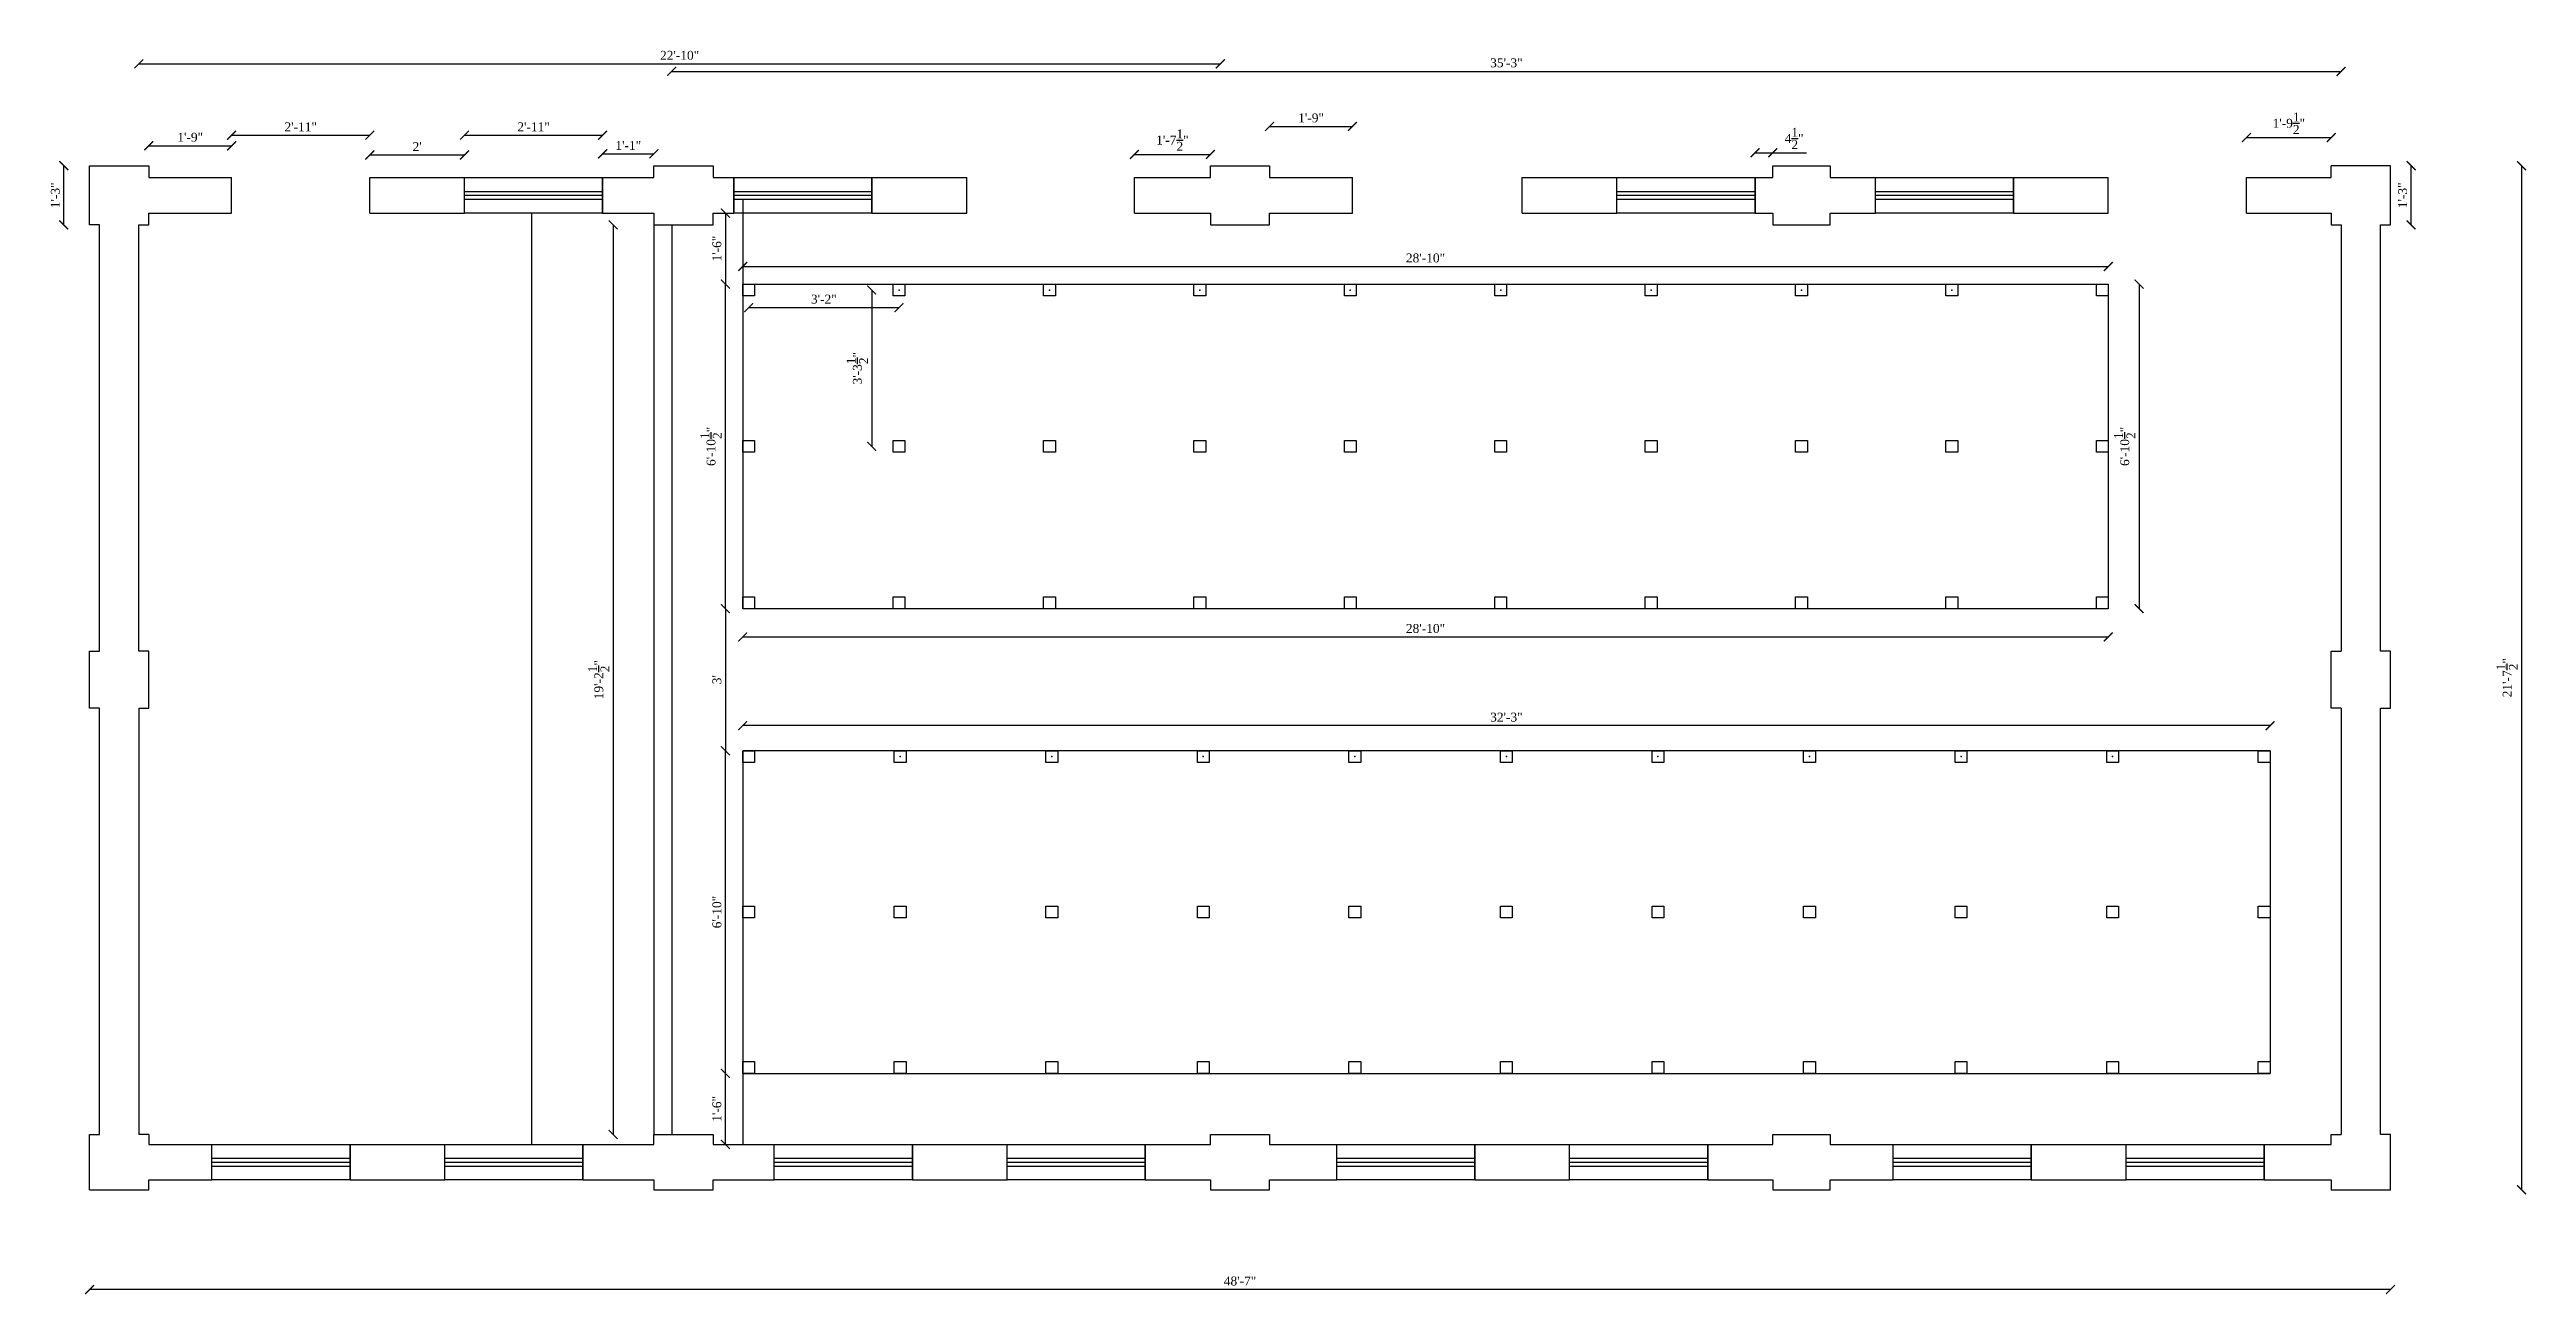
# Model space of a CAD drawing. Header units: inches. Extents: x 62191 to 65120, y -5328 to -3702.
# Drawn here: x 63722 to 64350, y -4749 to -4433 of the extents above; entities that cross this region are included whole.
import ezdxf

# ---------------------------------------------------------------- set-up
doc = ezdxf.new("R2010")
doc.units = ezdxf.units.IN
doc.header["$MEASUREMENT"] = 0
doc.layers.add('ELEVATION', color=6, linetype='Continuous', lineweight=30)
doc.styles.get("Standard").update_dxf_attribs({"font": 'times.ttf'})
doc.dimstyles.get("Standard").update_dxf_attribs({"dimtxt": 2.25, "dimasz": 2.25, "dimexe": 0.18, "dimexo": 0.0625, "dimgap": 1, "dimtad": 1, "dimdec": 1, "dimzin": 0, "dimdsep": 46, "dimlunit": 4, "dimtxsty": 'Standard', "dimblk": 'ARCHTICK', "dimcen": 0.09, "dimse1": 1, "dimse2": 1, "dimadec": 0, "dimazin": 0, "dimtfac": 1, "dimtdec": 1, "dimtofl": 0, "dimtmove": 0, "dimatfit": 3, "dimldrblk": 'ARCHTICK', "dimfxl": 1, "dimtolj": 1, "dimtzin": 0, "dimarcsym": 0})

msp = doc.modelspace()

# ---------------------------------------------------------------- blocks, each defined once
blk = doc.blocks.new('_ArchTick')
at = {"color": 0, "linetype": 'ByBlock', "const_width": 0.15}
blk.add_lwpolyline([(-0.5, -0.5), (0.5, 0.5)], dxfattribs=at)
blk = doc.blocks.new('*D698')
at = {"layer": 'Defpoints', "color": 0, "transparency": 16777216}
for p in [(63725.59, -4462.84), (63732.11, -4462.84), (63732.11, -4477.84)]:
    blk.add_point(p, dxfattribs=at)
at = {"layer": 'ELEVATION', "color": 0, "lineweight": -2, "transparency": 16777216}
blk.add_line((63725.59, -4477.84), (63725.59, -4462.84), dxfattribs=at)
at = {"layer": 'ELEVATION', "color": 0, "lineweight": -2, "transparency": 16777216, "xscale": 2.25, "yscale": 2.25, "zscale": 2.25}
for p, rotation in [((63725.59, -4462.84), 90), ((63725.59, -4477.84), 270)]:
    blk.add_blockref('_ArchTick', p, dxfattribs=dict(at, rotation=rotation))
at = {"layer": 'ELEVATION', "color": 0, "transparency": 16777216, "insert": (63723.45, -4470.34), "char_height": 2.25, "attachment_point": 5, "rotation": 90}
blk.add_mtext('\\A1;1\'-3"', dxfattribs=at)
blk = doc.blocks.new('*D699')
at = {"layer": 'Defpoints', "color": 0, "transparency": 16777216}
for p in [(64315.11, -4462.84), (64320.34, -4462.84), (64315.11, -4477.84)]:
    blk.add_point(p, dxfattribs=at)
at = {"layer": 'ELEVATION', "color": 0, "lineweight": -2, "transparency": 16777216}
blk.add_line((64320.34, -4477.84), (64320.34, -4462.84), dxfattribs=at)
at = {"layer": 'ELEVATION', "color": 0, "lineweight": -2, "transparency": 16777216, "xscale": 2.25, "yscale": 2.25, "zscale": 2.25}
for p, rotation in [((64320.34, -4462.84), 90), ((64320.34, -4477.84), 270)]:
    blk.add_blockref('_ArchTick', p, dxfattribs=dict(at, rotation=rotation))
at = {"layer": 'ELEVATION', "color": 0, "transparency": 16777216, "insert": (64318.2, -4470.34), "char_height": 2.25, "attachment_point": 5, "rotation": 90}
blk.add_mtext('\\A1;1\'-3"', dxfattribs=at)
blk = doc.blocks.new('*D711')
at = {"layer": 'Defpoints', "color": 0, "transparency": 16777216}
for p in [(63768.11, -4457.79), (63747.11, -4465.84), (63768.11, -4465.84)]:
    blk.add_point(p, dxfattribs=at)
at = {"layer": 'ELEVATION', "color": 0, "lineweight": -2, "transparency": 16777216}
blk.add_line((63747.11, -4457.79), (63768.11, -4457.79), dxfattribs=at)
at = {"layer": 'ELEVATION', "color": 0, "lineweight": -2, "transparency": 16777216, "xscale": 2.25, "yscale": 2.25, "zscale": 2.25, "rotation": 180}
blk.add_blockref('_ArchTick', (63747.11, -4457.79), dxfattribs=at)
at = {"layer": 'ELEVATION', "color": 0, "lineweight": -2, "transparency": 16777216, "xscale": 2.25, "yscale": 2.25, "zscale": 2.25}
blk.add_blockref('_ArchTick', (63768.11, -4457.79), dxfattribs=at)
at = {"layer": 'ELEVATION', "color": 0, "transparency": 16777216, "insert": (63757.61, -4455.65), "char_height": 2.25, "attachment_point": 5}
blk.add_mtext('\\A1;1\'-9"', dxfattribs=at)
blk = doc.blocks.new('*D707')
at = {"layer": 'Defpoints', "color": 0, "transparency": 16777216}
for p in [(63827.11, -4460.12), (63803.11, -4465.84), (63827.11, -4465.84)]:
    blk.add_point(p, dxfattribs=at)
at = {"layer": 'ELEVATION', "color": 0, "lineweight": -2, "transparency": 16777216}
blk.add_line((63803.11, -4460.12), (63827.11, -4460.12), dxfattribs=at)
at = {"layer": 'ELEVATION', "color": 0, "lineweight": -2, "transparency": 16777216, "xscale": 2.25, "yscale": 2.25, "zscale": 2.25, "rotation": 180}
blk.add_blockref('_ArchTick', (63803.11, -4460.12), dxfattribs=at)
at = {"layer": 'ELEVATION', "color": 0, "lineweight": -2, "transparency": 16777216, "xscale": 2.25, "yscale": 2.25, "zscale": 2.25}
blk.add_blockref('_ArchTick', (63827.11, -4460.12), dxfattribs=at)
at = {"layer": 'ELEVATION', "color": 0, "transparency": 16777216, "insert": (63815.11, -4457.99), "char_height": 2.25, "attachment_point": 5}
blk.add_mtext("\\A1;2'", dxfattribs=at)
blk = doc.blocks.new('*D708')
at = {"layer": 'Defpoints', "color": 0, "transparency": 16777216}
for p in [(63862.11, -4455.11), (63827.11, -4465.84), (63862.11, -4465.84)]:
    blk.add_point(p, dxfattribs=at)
at = {"layer": 'ELEVATION', "color": 0, "lineweight": -2, "transparency": 16777216}
blk.add_line((63827.11, -4455.11), (63862.11, -4455.11), dxfattribs=at)
at = {"layer": 'ELEVATION', "color": 0, "lineweight": -2, "transparency": 16777216, "xscale": 2.25, "yscale": 2.25, "zscale": 2.25, "rotation": 180}
blk.add_blockref('_ArchTick', (63827.11, -4455.11), dxfattribs=at)
at = {"layer": 'ELEVATION', "color": 0, "lineweight": -2, "transparency": 16777216, "xscale": 2.25, "yscale": 2.25, "zscale": 2.25}
blk.add_blockref('_ArchTick', (63862.11, -4455.11), dxfattribs=at)
at = {"layer": 'ELEVATION', "color": 0, "transparency": 16777216, "insert": (63844.61, -4452.99), "char_height": 2.25, "attachment_point": 5}
blk.add_mtext('\\A1;2\'-11"', dxfattribs=at)
blk = doc.blocks.new('*D709')
at = {"layer": 'Defpoints', "color": 0, "transparency": 16777216}
for p in [(63803.11, -4455.11), (63768.11, -4465.84), (63803.11, -4465.84)]:
    blk.add_point(p, dxfattribs=at)
at = {"layer": 'ELEVATION', "color": 0, "lineweight": -2, "transparency": 16777216}
blk.add_line((63768.11, -4455.11), (63803.11, -4455.11), dxfattribs=at)
at = {"layer": 'ELEVATION', "color": 0, "lineweight": -2, "transparency": 16777216, "xscale": 2.25, "yscale": 2.25, "zscale": 2.25, "rotation": 180}
blk.add_blockref('_ArchTick', (63768.11, -4455.11), dxfattribs=at)
at = {"layer": 'ELEVATION', "color": 0, "lineweight": -2, "transparency": 16777216, "xscale": 2.25, "yscale": 2.25, "zscale": 2.25}
blk.add_blockref('_ArchTick', (63803.11, -4455.11), dxfattribs=at)
at = {"layer": 'ELEVATION', "color": 0, "transparency": 16777216, "insert": (63785.61, -4452.99), "char_height": 2.25, "attachment_point": 5}
blk.add_mtext('\\A1;2\'-11"', dxfattribs=at)
blk = doc.blocks.new('*D710')
at = {"layer": 'Defpoints', "color": 0, "transparency": 16777216}
for p in [(63875.11, -4459.82), (63862.11, -4465.84), (63875.11, -4465.84)]:
    blk.add_point(p, dxfattribs=at)
at = {"layer": 'ELEVATION', "color": 0, "lineweight": -2, "transparency": 16777216}
blk.add_line((63862.11, -4459.82), (63875.11, -4459.82), dxfattribs=at)
at = {"layer": 'ELEVATION', "color": 0, "lineweight": -2, "transparency": 16777216, "xscale": 2.25, "yscale": 2.25, "zscale": 2.25, "rotation": 180}
blk.add_blockref('_ArchTick', (63862.11, -4459.82), dxfattribs=at)
at = {"layer": 'ELEVATION', "color": 0, "lineweight": -2, "transparency": 16777216, "xscale": 2.25, "yscale": 2.25, "zscale": 2.25}
blk.add_blockref('_ArchTick', (63875.11, -4459.82), dxfattribs=at)
at = {"layer": 'ELEVATION', "color": 0, "transparency": 16777216, "insert": (63868.61, -4457.7), "char_height": 2.25, "attachment_point": 5}
blk.add_mtext('\\A1;1\'-1"', dxfattribs=at)
blk = doc.blocks.new('*D700')
at = {"layer": 'Defpoints', "color": 0, "transparency": 16777216}
for p in [(64016.11, -4459.99), (63996.86, -4465.84), (64016.11, -4465.84)]:
    blk.add_point(p, dxfattribs=at)
at = {"layer": 'ELEVATION', "color": 0, "lineweight": -2, "transparency": 16777216}
blk.add_line((63996.86, -4459.99), (64016.11, -4459.99), dxfattribs=at)
at = {"layer": 'ELEVATION', "color": 0, "lineweight": -2, "transparency": 16777216, "xscale": 2.25, "yscale": 2.25, "zscale": 2.25, "rotation": 180}
blk.add_blockref('_ArchTick', (63996.86, -4459.99), dxfattribs=at)
at = {"layer": 'ELEVATION', "color": 0, "lineweight": -2, "transparency": 16777216, "xscale": 2.25, "yscale": 2.25, "zscale": 2.25}
blk.add_blockref('_ArchTick', (64016.11, -4459.99), dxfattribs=at)
at = {"layer": 'ELEVATION', "color": 0, "transparency": 16777216, "insert": (64006.48, -4456.35), "char_height": 2.25, "attachment_point": 5}
blk.add_mtext('\\A1;1\'-7{\\H1x;\\S1/2;}"', dxfattribs=at)
blk = doc.blocks.new('*D701')
at = {"layer": 'Defpoints', "color": 0, "transparency": 16777216}
for p in [(64052.11, -4452.89), (64031.11, -4465.84), (64052.11, -4465.84)]:
    blk.add_point(p, dxfattribs=at)
at = {"layer": 'ELEVATION', "color": 0, "lineweight": -2, "transparency": 16777216}
blk.add_line((64031.11, -4452.89), (64052.11, -4452.89), dxfattribs=at)
at = {"layer": 'ELEVATION', "color": 0, "lineweight": -2, "transparency": 16777216, "xscale": 2.25, "yscale": 2.25, "zscale": 2.25, "rotation": 180}
blk.add_blockref('_ArchTick', (64031.11, -4452.89), dxfattribs=at)
at = {"layer": 'ELEVATION', "color": 0, "lineweight": -2, "transparency": 16777216, "xscale": 2.25, "yscale": 2.25, "zscale": 2.25}
blk.add_blockref('_ArchTick', (64052.11, -4452.89), dxfattribs=at)
at = {"layer": 'ELEVATION', "color": 0, "transparency": 16777216, "insert": (64041.61, -4450.74), "char_height": 2.25, "attachment_point": 5}
blk.add_mtext('\\A1;1\'-9"', dxfattribs=at)
blk = doc.blocks.new('*D702')
at = {"layer": 'Defpoints', "color": 0, "transparency": 16777216}
for p in [(64158.61, -4459.56), (64154.11, -4465.84), (64158.61, -4465.84)]:
    blk.add_point(p, dxfattribs=at)
at = {"layer": 'ELEVATION', "color": 0, "lineweight": -2, "transparency": 16777216}
for p, q in [((64154.11, -4459.56), (64158.61, -4459.56)), ((64158.61, -4459.56), (64167.17, -4459.56))]:
    blk.add_line(p, q, dxfattribs=at)
at = {"layer": 'ELEVATION', "color": 0, "lineweight": -2, "transparency": 16777216, "xscale": 2.25, "yscale": 2.25, "zscale": 2.25, "rotation": 180}
blk.add_blockref('_ArchTick', (64154.11, -4459.56), dxfattribs=at)
at = {"layer": 'ELEVATION', "color": 0, "lineweight": -2, "transparency": 16777216, "xscale": 2.25, "yscale": 2.25, "zscale": 2.25}
blk.add_blockref('_ArchTick', (64158.61, -4459.56), dxfattribs=at)
at = {"layer": 'ELEVATION', "color": 0, "transparency": 16777216, "insert": (64164.01, -4455.94), "char_height": 2.25, "attachment_point": 5}
blk.add_mtext('\\A1;4{\\H1x;\\S1/2;}"', dxfattribs=at)
blk = doc.blocks.new('*D703')
at = {"layer": 'Defpoints', "color": 0, "transparency": 16777216}
for p in [(64300.11, -4455.72), (64278.61, -4465.84), (64300.11, -4465.84)]:
    blk.add_point(p, dxfattribs=at)
at = {"layer": 'ELEVATION', "color": 0, "lineweight": -2, "transparency": 16777216}
blk.add_line((64278.61, -4455.72), (64300.11, -4455.72), dxfattribs=at)
at = {"layer": 'ELEVATION', "color": 0, "lineweight": -2, "transparency": 16777216, "xscale": 2.25, "yscale": 2.25, "zscale": 2.25, "rotation": 180}
blk.add_blockref('_ArchTick', (64278.61, -4455.72), dxfattribs=at)
at = {"layer": 'ELEVATION', "color": 0, "lineweight": -2, "transparency": 16777216, "xscale": 2.25, "yscale": 2.25, "zscale": 2.25}
blk.add_blockref('_ArchTick', (64300.11, -4455.72), dxfattribs=at)
at = {"layer": 'ELEVATION', "color": 0, "transparency": 16777216, "insert": (64289.36, -4452.08), "char_height": 2.25, "attachment_point": 5}
blk.add_mtext('\\A1;1\'-9{\\H1x;\\S1/2;}"', dxfattribs=at)
blk = doc.blocks.new('*D704')
at = {"layer": 'Defpoints', "color": 0, "transparency": 16777216}
for p in [(64315.11, -4462.84), (64315.11, -4722.34), (64348.32, -4722.34)]:
    blk.add_point(p, dxfattribs=at)
at = {"layer": 'ELEVATION', "color": 0, "lineweight": -2, "transparency": 16777216}
blk.add_line((64348.32, -4462.84), (64348.32, -4722.34), dxfattribs=at)
at = {"layer": 'ELEVATION', "color": 0, "lineweight": -2, "transparency": 16777216, "xscale": 2.25, "yscale": 2.25, "zscale": 2.25}
for p, rotation in [((64348.32, -4462.84), 90), ((64348.32, -4722.34), 270)]:
    blk.add_blockref('_ArchTick', p, dxfattribs=dict(at, rotation=rotation))
at = {"layer": 'ELEVATION', "color": 0, "transparency": 16777216, "insert": (64344.68, -4592.59), "char_height": 2.25, "attachment_point": 5, "rotation": 90}
blk.add_mtext('\\A1;21\'-7{\\H1x;\\S1/2;}"', dxfattribs=at)
blk = doc.blocks.new('*D705')
at = {"layer": 'Defpoints', "color": 0, "transparency": 16777216}
for p in [(63732.11, -4722.34), (64315.11, -4722.34), (63732.11, -4747.63)]:
    blk.add_point(p, dxfattribs=at)
at = {"layer": 'ELEVATION', "color": 0, "lineweight": -2, "transparency": 16777216}
blk.add_line((64315.11, -4747.63), (63732.11, -4747.63), dxfattribs=at)
at = {"layer": 'ELEVATION', "color": 0, "lineweight": -2, "transparency": 16777216, "xscale": 2.25, "yscale": 2.25, "zscale": 2.25, "rotation": 180}
blk.add_blockref('_ArchTick', (63732.11, -4747.63), dxfattribs=at)
at = {"layer": 'ELEVATION', "color": 0, "lineweight": -2, "transparency": 16777216, "xscale": 2.25, "yscale": 2.25, "zscale": 2.25}
blk.add_blockref('_ArchTick', (64315.11, -4747.63), dxfattribs=at)
at = {"layer": 'ELEVATION', "color": 0, "transparency": 16777216, "insert": (64023.61, -4745.48), "char_height": 2.25, "attachment_point": 5}
blk.add_mtext('\\A1;48\'-7"', dxfattribs=at)
blk = doc.blocks.new('*D706')
at = {"layer": 'Defpoints', "color": 0, "transparency": 16777216}
for p in [(64018.61, -4437.02), (63744.61, -4477.84), (64018.61, -4477.84)]:
    blk.add_point(p, dxfattribs=at)
at = {"layer": 'ELEVATION', "color": 0, "lineweight": -2, "transparency": 16777216}
blk.add_line((63744.61, -4437.02), (64018.61, -4437.02), dxfattribs=at)
at = {"layer": 'ELEVATION', "color": 0, "lineweight": -2, "transparency": 16777216, "xscale": 2.25, "yscale": 2.25, "zscale": 2.25, "rotation": 180}
blk.add_blockref('_ArchTick', (63744.61, -4437.02), dxfattribs=at)
at = {"layer": 'ELEVATION', "color": 0, "lineweight": -2, "transparency": 16777216, "xscale": 2.25, "yscale": 2.25, "zscale": 2.25}
blk.add_blockref('_ArchTick', (64018.61, -4437.02), dxfattribs=at)
at = {"layer": 'ELEVATION', "color": 0, "transparency": 16777216, "insert": (63881.61, -4434.88), "char_height": 2.25, "attachment_point": 5}
blk.add_mtext('\\A1;22\'-10"', dxfattribs=at)
blk = doc.blocks.new('*D712')
at = {"layer": 'Defpoints', "color": 0, "transparency": 16777216}
for p in [(63897.13, -4575.09), (63893.22, -4611.09), (63897.13, -4611.09)]:
    blk.add_point(p, dxfattribs=at)
at = {"layer": 'ELEVATION', "color": 0, "lineweight": -2, "transparency": 16777216}
blk.add_line((63893.22, -4575.09), (63893.22, -4611.09), dxfattribs=at)
at = {"layer": 'ELEVATION', "color": 0, "lineweight": -2, "transparency": 16777216, "xscale": 2.25, "yscale": 2.25, "zscale": 2.25}
for p, rotation in [((63893.22, -4575.09), 90), ((63893.22, -4611.09), 270)]:
    blk.add_blockref('_ArchTick', p, dxfattribs=dict(at, rotation=rotation))
at = {"layer": 'ELEVATION', "color": 0, "transparency": 16777216, "insert": (63891.07, -4593.09), "char_height": 2.25, "attachment_point": 5, "rotation": 90}
blk.add_mtext("\\A1;3'", dxfattribs=at)
blk = doc.blocks.new('*D713')
at = {"layer": 'Defpoints', "color": 0, "transparency": 16777216}
for p in [(63890.11, -4474.84), (63890.11, -4492.84), (63893.22, -4492.84)]:
    blk.add_point(p, dxfattribs=at)
at = {"layer": 'ELEVATION', "color": 0, "lineweight": -2, "transparency": 16777216}
blk.add_line((63893.22, -4474.84), (63893.22, -4492.84), dxfattribs=at)
at = {"layer": 'ELEVATION', "color": 0, "lineweight": -2, "transparency": 16777216, "xscale": 2.25, "yscale": 2.25, "zscale": 2.25}
for p, rotation in [((63893.22, -4474.84), 90), ((63893.22, -4492.84), 270)]:
    blk.add_blockref('_ArchTick', p, dxfattribs=dict(at, rotation=rotation))
at = {"layer": 'ELEVATION', "color": 0, "transparency": 16777216, "insert": (63891.07, -4483.84), "char_height": 2.25, "attachment_point": 5, "rotation": 90}
blk.add_mtext('\\A1;1\'-6"', dxfattribs=at)
blk = doc.blocks.new('*D714')
at = {"layer": 'Defpoints', "color": 0, "transparency": 16777216}
for p in [(63893.22, -4692.84), (63893.22, -4692.84), (63897.61, -4710.84)]:
    blk.add_point(p, dxfattribs=at)
at = {"layer": 'ELEVATION', "color": 0, "lineweight": -2, "transparency": 16777216}
blk.add_line((63893.22, -4710.84), (63893.22, -4692.84), dxfattribs=at)
at = {"layer": 'ELEVATION', "color": 0, "lineweight": -2, "transparency": 16777216, "xscale": 2.25, "yscale": 2.25, "zscale": 2.25}
for p, rotation in [((63893.22, -4692.84), 90), ((63893.22, -4710.84), 270)]:
    blk.add_blockref('_ArchTick', p, dxfattribs=dict(at, rotation=rotation))
at = {"layer": 'ELEVATION', "color": 0, "transparency": 16777216, "insert": (63891.07, -4701.84), "char_height": 2.25, "attachment_point": 5, "rotation": 90}
blk.add_mtext('\\A1;1\'-6"', dxfattribs=at)
blk = doc.blocks.new('*D738')
at = {"layer": 'Defpoints', "color": 0, "transparency": 16777216}
for p in [(64302.61, -4438.93), (63879.61, -4492.84), (64302.61, -4492.84)]:
    blk.add_point(p, dxfattribs=at)
at = {"layer": 'ELEVATION', "color": 0, "lineweight": -2, "transparency": 16777216}
blk.add_line((63879.61, -4438.93), (64302.61, -4438.93), dxfattribs=at)
at = {"layer": 'ELEVATION', "color": 0, "lineweight": -2, "transparency": 16777216, "xscale": 2.25, "yscale": 2.25, "zscale": 2.25, "rotation": 180}
blk.add_blockref('_ArchTick', (63879.61, -4438.93), dxfattribs=at)
at = {"layer": 'ELEVATION', "color": 0, "lineweight": -2, "transparency": 16777216, "xscale": 2.25, "yscale": 2.25, "zscale": 2.25}
blk.add_blockref('_ArchTick', (64302.61, -4438.93), dxfattribs=at)
at = {"layer": 'ELEVATION', "color": 0, "transparency": 16777216, "insert": (64091.11, -4436.79), "char_height": 2.25, "attachment_point": 5}
blk.add_mtext('\\A1;35\'-3"', dxfattribs=at)
blk = doc.blocks.new('*D739')
at = {"layer": 'Defpoints', "color": 0, "transparency": 16777216}
for p in [(63893.22, -4611.09), (63897.13, -4611.09), (63964.61, -4692.84)]:
    blk.add_point(p, dxfattribs=at)
at = {"layer": 'ELEVATION', "color": 0, "lineweight": -2, "transparency": 16777216}
blk.add_line((63893.22, -4692.84), (63893.22, -4611.09), dxfattribs=at)
at = {"layer": 'ELEVATION', "color": 0, "lineweight": -2, "transparency": 16777216, "xscale": 2.25, "yscale": 2.25, "zscale": 2.25}
for p, rotation in [((63893.22, -4611.09), 90), ((63893.22, -4692.84), 270)]:
    blk.add_blockref('_ArchTick', p, dxfattribs=dict(at, rotation=rotation))
at = {"layer": 'ELEVATION', "color": 0, "transparency": 16777216, "insert": (63891.07, -4651.97), "char_height": 2.25, "attachment_point": 5, "rotation": 90}
blk.add_mtext('\\A1;6\'-10"', dxfattribs=at)
blk = doc.blocks.new('*D740')
at = {"layer": 'Defpoints', "color": 0, "transparency": 16777216}
for p in [(63893.22, -4492.84), (63905.04, -4492.84), (63897.13, -4575.09)]:
    blk.add_point(p, dxfattribs=at)
at = {"layer": 'ELEVATION', "color": 0, "lineweight": -2, "transparency": 16777216}
blk.add_line((63893.22, -4575.09), (63893.22, -4492.84), dxfattribs=at)
at = {"layer": 'ELEVATION', "color": 0, "lineweight": -2, "transparency": 16777216, "xscale": 2.25, "yscale": 2.25, "zscale": 2.25}
for p, rotation in [((63893.22, -4492.84), 90), ((63893.22, -4575.09), 270)]:
    blk.add_blockref('_ArchTick', p, dxfattribs=dict(at, rotation=rotation))
at = {"layer": 'ELEVATION', "color": 0, "transparency": 16777216, "insert": (63889.58, -4533.97), "char_height": 2.25, "attachment_point": 5, "rotation": 90}
blk.add_mtext('\\A1;6\'-10{\\H1x;\\S1/2;}"', dxfattribs=at)
blk = doc.blocks.new('*D741')
at = {"layer": 'Defpoints', "color": 0, "transparency": 16777216}
for p in [(63897.61, -4492.84), (64243.61, -4492.84), (64243.61, -4582.26)]:
    blk.add_point(p, dxfattribs=at)
at = {"layer": 'ELEVATION', "color": 0, "lineweight": -2, "transparency": 16777216}
blk.add_line((63897.61, -4582.26), (64243.61, -4582.26), dxfattribs=at)
at = {"layer": 'ELEVATION', "color": 0, "lineweight": -2, "transparency": 16777216, "xscale": 2.25, "yscale": 2.25, "zscale": 2.25, "rotation": 180}
blk.add_blockref('_ArchTick', (63897.61, -4582.26), dxfattribs=at)
at = {"layer": 'ELEVATION', "color": 0, "lineweight": -2, "transparency": 16777216, "xscale": 2.25, "yscale": 2.25, "zscale": 2.25}
blk.add_blockref('_ArchTick', (64243.61, -4582.26), dxfattribs=at)
at = {"layer": 'ELEVATION', "color": 0, "transparency": 16777216, "insert": (64070.61, -4580.12), "char_height": 2.25, "attachment_point": 5}
blk.add_mtext('\\A1;28\'-10"', dxfattribs=at)
blk = doc.blocks.new('*D742')
at = {"layer": 'Defpoints', "color": 0, "transparency": 16777216}
for p in [(63897.61, -4604.73), (63897.61, -4611.09), (64284.61, -4611.09)]:
    blk.add_point(p, dxfattribs=at)
at = {"layer": 'ELEVATION', "color": 0, "lineweight": -2, "transparency": 16777216}
blk.add_line((64284.61, -4604.73), (63897.61, -4604.73), dxfattribs=at)
at = {"layer": 'ELEVATION', "color": 0, "lineweight": -2, "transparency": 16777216, "xscale": 2.25, "yscale": 2.25, "zscale": 2.25, "rotation": 180}
blk.add_blockref('_ArchTick', (63897.61, -4604.73), dxfattribs=at)
at = {"layer": 'ELEVATION', "color": 0, "lineweight": -2, "transparency": 16777216, "xscale": 2.25, "yscale": 2.25, "zscale": 2.25}
blk.add_blockref('_ArchTick', (64284.61, -4604.73), dxfattribs=at)
at = {"layer": 'ELEVATION', "color": 0, "transparency": 16777216, "insert": (64091.11, -4602.59), "char_height": 2.25, "attachment_point": 5}
blk.add_mtext('\\A1;32\'-3"', dxfattribs=at)
blk = doc.blocks.new('*D743')
at = {"layer": 'Defpoints', "color": 0, "transparency": 16777216}
for p in [(63897.61, -4492.84), (64243.61, -4488.37), (64243.61, -4492.84)]:
    blk.add_point(p, dxfattribs=at)
at = {"layer": 'ELEVATION', "color": 0, "lineweight": -2, "transparency": 16777216}
blk.add_line((63897.61, -4488.37), (64243.61, -4488.37), dxfattribs=at)
at = {"layer": 'ELEVATION', "color": 0, "lineweight": -2, "transparency": 16777216, "xscale": 2.25, "yscale": 2.25, "zscale": 2.25, "rotation": 180}
blk.add_blockref('_ArchTick', (63897.61, -4488.37), dxfattribs=at)
at = {"layer": 'ELEVATION', "color": 0, "lineweight": -2, "transparency": 16777216, "xscale": 2.25, "yscale": 2.25, "zscale": 2.25}
blk.add_blockref('_ArchTick', (64243.61, -4488.37), dxfattribs=at)
at = {"layer": 'ELEVATION', "color": 0, "transparency": 16777216, "insert": (64070.61, -4486.23), "char_height": 2.25, "attachment_point": 5}
blk.add_mtext('\\A1;28\'-10"', dxfattribs=at)
blk = doc.blocks.new('*D744')
at = {"layer": 'Defpoints', "color": 0, "transparency": 16777216}
for p in [(64243.61, -4492.84), (64243.61, -4575.09), (64251.42, -4575.09)]:
    blk.add_point(p, dxfattribs=at)
at = {"layer": 'ELEVATION', "color": 0, "lineweight": -2, "transparency": 16777216}
blk.add_line((64251.42, -4492.84), (64251.42, -4575.09), dxfattribs=at)
at = {"layer": 'ELEVATION', "color": 0, "lineweight": -2, "transparency": 16777216, "xscale": 2.25, "yscale": 2.25, "zscale": 2.25}
for p, rotation in [((64251.42, -4492.84), 90), ((64251.42, -4575.09), 270)]:
    blk.add_blockref('_ArchTick', p, dxfattribs=dict(at, rotation=rotation))
at = {"layer": 'ELEVATION', "color": 0, "transparency": 16777216, "insert": (64247.78, -4533.97), "char_height": 2.25, "attachment_point": 5, "rotation": 90}
blk.add_mtext('\\A1;6\'-10{\\H1x;\\S1/2;}"', dxfattribs=at)
blk = doc.blocks.new('*D745')
at = {"layer": 'Defpoints', "color": 0, "transparency": 16777216}
for p in [(63899.11, -4494.34), (63937.22, -4494.34), (63937.22, -4498.81)]:
    blk.add_point(p, dxfattribs=at)
at = {"layer": 'ELEVATION', "color": 0, "lineweight": -2, "transparency": 16777216}
blk.add_line((63899.11, -4498.81), (63937.22, -4498.81), dxfattribs=at)
at = {"layer": 'ELEVATION', "color": 0, "lineweight": -2, "transparency": 16777216, "xscale": 2.25, "yscale": 2.25, "zscale": 2.25, "rotation": 180}
blk.add_blockref('_ArchTick', (63899.11, -4498.81), dxfattribs=at)
at = {"layer": 'ELEVATION', "color": 0, "lineweight": -2, "transparency": 16777216, "xscale": 2.25, "yscale": 2.25, "zscale": 2.25}
blk.add_blockref('_ArchTick', (63937.22, -4498.81), dxfattribs=at)
at = {"layer": 'ELEVATION', "color": 0, "transparency": 16777216, "insert": (63918.16, -4496.66), "char_height": 2.25, "attachment_point": 5}
blk.add_mtext('\\A1;3\'-2"', dxfattribs=at)
blk = doc.blocks.new('*D746')
at = {"layer": 'Defpoints', "color": 0, "transparency": 16777216}
for p in [(63937.22, -4494.34), (63930.29, -4533.97), (63937.22, -4533.97)]:
    blk.add_point(p, dxfattribs=at)
at = {"layer": 'ELEVATION', "color": 0, "lineweight": -2, "transparency": 16777216}
blk.add_line((63930.29, -4494.34), (63930.29, -4533.97), dxfattribs=at)
at = {"layer": 'ELEVATION', "color": 0, "lineweight": -2, "transparency": 16777216, "xscale": 2.25, "yscale": 2.25, "zscale": 2.25}
for p, rotation in [((63930.29, -4494.34), 90), ((63930.29, -4533.97), 270)]:
    blk.add_blockref('_ArchTick', p, dxfattribs=dict(at, rotation=rotation))
at = {"layer": 'ELEVATION', "color": 0, "transparency": 16777216, "insert": (63926.65, -4514.16), "char_height": 2.25, "attachment_point": 5, "rotation": 90}
blk.add_mtext('\\A1;3\'-3{\\H1x;\\S1/2;}"', dxfattribs=at)
blk = doc.blocks.new('*D747')
at = {"layer": 'Defpoints', "color": 0, "transparency": 16777216}
for p in [(63875.11, -4477.84), (63864.79, -4708.34), (63875.11, -4708.34)]:
    blk.add_point(p, dxfattribs=at)
at = {"layer": 'ELEVATION', "color": 0, "lineweight": -2, "transparency": 16777216}
blk.add_line((63864.79, -4477.84), (63864.79, -4708.34), dxfattribs=at)
at = {"layer": 'ELEVATION', "color": 0, "lineweight": -2, "transparency": 16777216, "xscale": 2.25, "yscale": 2.25, "zscale": 2.25}
for p, rotation in [((63864.79, -4477.84), 90), ((63864.79, -4708.34), 270)]:
    blk.add_blockref('_ArchTick', p, dxfattribs=dict(at, rotation=rotation))
at = {"layer": 'ELEVATION', "color": 0, "transparency": 16777216, "insert": (63861.14, -4593.09), "char_height": 2.25, "attachment_point": 5, "rotation": 90}
blk.add_mtext('\\A1;19\'-2{\\H1x;\\S1/2;}"', dxfattribs=at)

# ---------------------------------------------------------------- dimensions: what is measured, and where the dimension line sits
at = {"layer": 'ELEVATION'}
for base, p1, p2, picture, middle in [((64018.61, -4437.02), (63744.61, -4477.84), (64018.61, -4477.84), '*D706', (63881.61, -4434.88)), ((64302.61, -4438.93), (63879.61, -4492.84), (64302.61, -4492.84), '*D738', (64091.11, -4436.79)), ((64052.11, -4452.89), (64031.11, -4465.84), (64052.11, -4465.84), '*D701', (64041.61, -4450.74)), ((64300.11, -4455.72), (64278.61, -4465.84), (64300.11, -4465.84), '*D703', (64289.36, -4452.08)), ((63768.11, -4457.79), (63747.11, -4465.84), (63768.11, -4465.84), '*D711', (63757.61, -4455.65)), ((63803.11, -4455.11), (63768.11, -4465.84), (63803.11, -4465.84), '*D709', (63785.61, -4452.99)), ((63862.11, -4455.11), (63827.11, -4465.84), (63862.11, -4465.84), '*D708', (63844.61, -4452.99)), ((64016.10505929, -4459.99204525), (63996.85505929, -4465.84367921), (64016.10505929, -4465.84367921), '*D700', (64006.48005929, -4456.34920098)), ((64158.61, -4459.56), (64154.11, -4465.84), (64158.61, -4465.84), '*D702', (64164.01, -4455.94)), ((63827.11, -4460.12), (63803.11, -4465.84), (63827.11, -4465.84), '*D707', (63815.11, -4457.99)), ((63875.11, -4459.82), (63862.11, -4465.84), (63875.11, -4465.84), '*D710', (63868.61, -4457.7)), ((64243.61, -4488.37), (63897.61, -4492.84), (64243.61, -4492.84), '*D743', (64070.61, -4486.23)), ((64243.61, -4582.26), (63897.61, -4492.84), (64243.61, -4492.84), '*D741', (64070.61, -4580.12)), ((63937.22, -4498.81), (63899.11, -4494.34), (63937.22, -4494.34), '*D745', (63918.16, -4496.66)), ((63897.61, -4604.73), (64284.61, -4611.09), (63897.61, -4611.09), '*D742', (64091.11, -4602.59)), ((63732.11, -4747.63), (64315.11, -4722.34), (63732.11, -4722.34), '*D705', (64023.61, -4745.48))]:
    dim = msp.add_linear_dim(base=base, p1=p1, p2=p2, dimstyle='Standard', dxfattribs=at)
    dim.commit()
    dim.dimension.update_dxf_attribs({"geometry": picture, "text_midpoint": middle})
for base, p1, p2, picture, middle in [((63725.59, -4462.84), (63732.11, -4477.84), (63732.11, -4462.84), '*D698', (63723.45, -4470.34)), ((64320.34, -4462.84), (64315.11, -4477.84), (64315.11, -4462.84), '*D699', (64318.2, -4470.34)), ((64348.32, -4722.34), (64315.11, -4462.84), (64315.11, -4722.34), '*D704', (64344.68, -4592.59)), ((63893.22, -4492.84), (63890.11, -4474.84), (63890.11, -4492.84), '*D713', (63891.07, -4483.84)), ((63864.79, -4708.34), (63875.11, -4477.84), (63875.11, -4708.34), '*D747', (63861.14, -4593.09)), ((63930.29, -4533.97), (63937.22, -4494.34), (63937.22, -4533.97), '*D746', (63926.65, -4514.16)), ((64251.41647548, -4575.09367921), (64243.60505929, -4492.84367921), (64243.60505929, -4575.09367921), '*D744', (64247.77687563, -4533.96867921)), ((63893.22, -4611.09), (63897.13, -4575.09), (63897.13, -4611.09), '*D712', (63891.07, -4593.09)), ((63893.21821224, -4611.09367921), (63964.60505929, -4692.84367921), (63897.13158952, -4611.09367921), '*D739', (63891.07374576, -4651.96867921)), ((63893.22, -4692.84), (63897.61, -4710.84), (63893.22, -4692.84), '*D714', (63891.07, -4701.84))]:
    dim = msp.add_linear_dim(base=base, p1=p1, p2=p2, angle=90, dimstyle='Standard', dxfattribs=at)
    dim.commit()
    dim.dimension.update_dxf_attribs({"geometry": picture, "text_midpoint": middle})
dim = msp.add_linear_dim(base=(63893.21821224, -4492.84367921), p1=(63897.13158952, -4575.09367921), p2=(63905.04184432, -4492.84367921), angle=90, dimstyle='Standard', override={"dimtmove": 1}, dxfattribs=at)
dim.commit()
dim.dimension.update_dxf_attribs({"geometry": '*D740', "text_midpoint": (63889.57861238, -4533.96867921)})

# ---------------------------------------------------------------- linework, layer by layer
at = {"layer": 'ELEVATION'}
for p, q in [((63732.11, -4477.84), (63732.11, -4462.84)), ((63732.11, -4462.84), (63747.11, -4462.84)), ((63747.11, -4462.84), (63747.11, -4465.84)), ((63747.11, -4465.84), (63768.11, -4465.84)), ((63768.11, -4474.84), (63768.11, -4465.84)), ((63803.11, -4465.84), (63827.11, -4465.84)), ((63803.11, -4474.84), (63803.11, -4465.84)), ((63827.11, -4474.84), (63827.11, -4465.84)), ((63862.11, -4465.84), (63875.11, -4465.84)), ((63862.11, -4474.84), (63862.11, -4465.84)), ((63875.11, -4465.84), (63875.11, -4462.84)), ((63875.11, -4462.84), (63890.11, -4462.84)), ((63890.11, -4462.84), (63890.11, -4465.84)), ((63890.11, -4465.84), (63895.36, -4465.84)), ((63895.36, -4465.84), (63895.36, -4474.84)), ((63930.36, -4465.84), (63954.36, -4465.84)), ((63930.36, -4474.84), (63930.36, -4465.84)), ((63954.36, -4474.84), (63954.36, -4465.84)), ((63996.86, -4465.84), (64016.11, -4465.84)), ((63996.86, -4474.84), (63996.86, -4465.84)), ((64016.11, -4465.84), (64016.11, -4462.84)), ((64016.11, -4462.84), (64031.11, -4462.84)), ((64031.11, -4462.84), (64031.11, -4465.84)), ((64031.11, -4465.84), (64052.11, -4465.84)), ((64052.11, -4474.84), (64052.11, -4465.84)), ((64095.11, -4465.84), (64119.11, -4465.84)), ((64095.11, -4474.84), (64095.11, -4465.84)), ((64119.11, -4474.84), (64119.11, -4465.84)), ((64154.11, -4465.84), (64158.61, -4465.84)), ((64154.11, -4474.84), (64154.11, -4465.84)), ((64158.61, -4465.84), (64158.61, -4462.84)), ((64158.61, -4462.84), (64173.11, -4462.84)), ((64173.11, -4462.84), (64173.11, -4465.84)), ((64173.11, -4465.84), (64184.61, -4465.84)), ((64184.61, -4474.84), (64184.61, -4465.84)), ((64219.61, -4465.84), (64243.61, -4465.84)), ((64219.61, -4474.84), (64219.61, -4465.84)), ((64243.61, -4474.84), (64243.61, -4465.84)), ((64278.61, -4465.84), (64300.11, -4465.84)), ((64278.61, -4474.84), (64278.61, -4465.84)), ((64315.11, -4462.84), (64300.11, -4462.84)), ((64300.11, -4465.84), (64300.11, -4462.84)), ((64315.11, -4477.84), (64315.11, -4462.84)), ((63827.11, -4469.34), (63862.11, -4469.34)), ((63827.11, -4470.34), (63862.11, -4470.34)), ((63827.11, -4471.34), (63862.11, -4471.34)), ((63895.36, -4469.34), (63930.36, -4469.34)), ((63895.36, -4470.34), (63930.36, -4470.34)), ((63895.36, -4471.34), (63930.36, -4471.34)), ((63897.61, -4471.34), (63897.61, -4575.09)), ((64119.11, -4469.34), (64154.11, -4469.34)), ((64119.11, -4470.34), (64154.11, -4470.34)), ((64119.11, -4470.34), (64154.11, -4470.34)), ((64119.11, -4471.34), (64154.11, -4471.34)), ((64184.61, -4469.34), (64219.61, -4469.34)), ((64184.61, -4470.34), (64219.61, -4470.34)), ((64184.61, -4471.34), (64219.61, -4471.34)), ((63734.61, -4477.84), (63732.11, -4477.84)), ((63734.61, -4585.84), (63734.61, -4477.84)), ((63744.61, -4585.84), (63744.61, -4477.84)), ((63744.61, -4477.84), (63747.11, -4477.84)), ((63747.11, -4474.84), (63768.11, -4474.84)), ((63747.11, -4477.84), (63747.11, -4474.84)), ((63803.11, -4474.84), (63827.11, -4474.84)), ((63844.06, -4474.84), (63844.06, -4710.84)), ((63862.11, -4474.84), (63875.11, -4474.84)), ((63875.11, -4474.84), (63875.11, -4477.84)), ((63875.11, -4477.84), (63890.11, -4477.84)), ((63875.11, -4477.84), (63875.11, -4708.34)), ((63879.61, -4477.84), (63879.61, -4708.34)), ((63890.11, -4474.84), (63895.36, -4474.84)), ((63890.11, -4477.84), (63890.11, -4474.84)), ((63930.36, -4474.84), (63954.36, -4474.84)), ((63996.86, -4474.84), (64016.11, -4474.84)), ((64016.11, -4474.84), (64016.11, -4477.84)), ((64016.11, -4477.84), (64018.61, -4477.84)), ((64016.11, -4477.84), (64031.11, -4477.84)), ((64031.11, -4474.84), (64052.11, -4474.84)), ((64031.11, -4477.84), (64031.11, -4474.84)), ((64095.11, -4474.84), (64119.11, -4474.84)), ((64154.11, -4474.84), (64158.61, -4474.84)), ((64158.61, -4474.84), (64158.61, -4477.84)), ((64158.61, -4477.84), (64173.11, -4477.84)), ((64173.11, -4474.84), (64184.61, -4474.84)), ((64173.11, -4477.84), (64173.11, -4474.84)), ((64219.61, -4474.84), (64243.61, -4474.84)), ((64278.61, -4474.84), (64300.11, -4474.84)), ((64300.11, -4474.84), (64300.11, -4477.84)), ((64300.11, -4477.84), (64302.61, -4477.84)), ((64302.61, -4477.84), (64302.61, -4585.84)), ((64312.61, -4585.84), (64312.61, -4477.84)), ((64312.61, -4477.84), (64315.11, -4477.84)), ((63897.61, -4492.84), (64243.61, -4492.84)), ((64243.61, -4492.84), (64243.61, -4575.09)), ((64243.61, -4575.09), (63897.61, -4575.09)), ((63732.11, -4600.34), (63732.11, -4585.84)), ((63732.11, -4585.84), (63734.61, -4585.84)), ((63747.11, -4585.84), (63744.61, -4585.84)), ((63747.11, -4600.34), (63747.11, -4585.84)), ((64300.11, -4600.34), (64300.11, -4585.84)), ((64300.11, -4585.84), (64302.61, -4585.84)), ((64315.11, -4585.84), (64312.61, -4585.84)), ((64315.11, -4600.34), (64315.11, -4585.84)), ((63734.61, -4600.34), (63732.11, -4600.34)), ((63734.61, -4708.34), (63734.61, -4600.34)), ((63744.61, -4600.34), (63747.11, -4600.34)), ((63744.61, -4600.34), (63744.61, -4708.34)), ((64302.61, -4600.34), (64300.11, -4600.34)), ((64302.61, -4600.34), (64302.61, -4708.34)), ((64312.61, -4708.34), (64312.61, -4600.34)), ((64312.61, -4600.34), (64315.11, -4600.34)), ((64284.61, -4611.09), (63897.61, -4611.09)), ((63897.61, -4611.09), (63897.61, -4710.84)), ((64284.61, -4611.09), (64284.61, -4692.84)), ((63897.61, -4692.84), (64284.61, -4692.84)), ((63732.11, -4722.34), (63732.11, -4708.34)), ((63732.11, -4708.34), (63734.61, -4708.34)), ((63747.11, -4708.34), (63744.61, -4708.34)), ((63747.11, -4708.34), (63747.11, -4710.84)), ((63747.11, -4710.84), (63763.11, -4710.84)), ((63763.11, -4719.84), (63763.11, -4710.84)), ((63798.11, -4710.84), (63822.11, -4710.84)), ((63798.11, -4719.84), (63798.11, -4710.84)), ((63822.11, -4719.84), (63822.11, -4710.84)), ((63857.11, -4710.84), (63875.11, -4710.84)), ((63857.11, -4719.84), (63857.11, -4710.84)), ((63875.11, -4710.84), (63875.11, -4708.34)), ((63875.11, -4708.34), (63890.11, -4708.34)), ((63890.11, -4708.34), (63890.11, -4710.84)), ((63890.11, -4710.84), (63905.61, -4710.84)), ((63905.61, -4719.84), (63905.61, -4710.84)), ((63940.61, -4710.84), (63964.61, -4710.84)), ((63940.61, -4719.84), (63940.61, -4710.84)), ((63964.61, -4719.84), (63964.61, -4710.84)), ((63999.61, -4710.84), (64016.11, -4710.84)), ((63999.61, -4719.84), (63999.61, -4710.84)), ((64016.11, -4710.84), (64016.11, -4708.34)), ((64016.11, -4708.34), (64018.61, -4708.34)), ((64016.11, -4708.34), (64031.11, -4708.34)), ((64031.11, -4708.34), (64031.11, -4710.84)), ((64031.11, -4710.84), (64048.11, -4710.84)), ((64048.11, -4719.84), (64048.11, -4710.84)), ((64083.11, -4710.84), (64107.11, -4710.84)), ((64083.11, -4719.84), (64083.11, -4710.84)), ((64107.11, -4719.84), (64107.11, -4710.84)), ((64142.11, -4710.84), (64158.61, -4710.84)), ((64142.11, -4719.84), (64142.11, -4710.84)), ((64158.61, -4710.84), (64158.61, -4708.34)), ((64158.61, -4708.34), (64173.11, -4708.34)), ((64173.11, -4708.34), (64173.11, -4710.84)), ((64173.11, -4710.84), (64189.11, -4710.84)), ((64189.11, -4719.84), (64189.11, -4710.84)), ((64224.11, -4710.84), (64248.11, -4710.84)), ((64224.11, -4719.84), (64224.11, -4710.84)), ((64248.11, -4719.84), (64248.11, -4710.84)), ((64283.11, -4710.84), (64300.11, -4710.84)), ((64283.11, -4719.84), (64283.11, -4710.84)), ((64300.11, -4710.84), (64300.11, -4708.34)), ((64300.11, -4708.34), (64302.61, -4708.34)), ((64315.11, -4708.34), (64312.61, -4708.34)), ((64315.11, -4722.34), (64315.11, -4708.34)), ((63763.11, -4714.34), (63798.11, -4714.34)), ((63763.11, -4715.34), (63798.11, -4715.34)), ((63763.11, -4716.34), (63798.11, -4716.34)), ((63822.11, -4714.34), (63857.11, -4714.34)), ((63822.11, -4715.34), (63857.11, -4715.34)), ((63822.11, -4716.34), (63857.11, -4716.34)), ((63905.61, -4714.34), (63940.61, -4714.34)), ((63905.61, -4715.34), (63940.61, -4715.34)), ((63905.61, -4716.34), (63940.61, -4716.34)), ((63964.61, -4714.34), (63999.61, -4714.34)), ((63964.61, -4715.34), (63999.61, -4715.34)), ((63964.61, -4716.34), (63999.61, -4716.34)), ((64048.11, -4714.34), (64083.11, -4714.34)), ((64048.11, -4715.34), (64083.11, -4715.34)), ((64048.11, -4716.34), (64083.11, -4716.34)), ((64107.11, -4714.34), (64142.11, -4714.34)), ((64107.11, -4715.34), (64142.11, -4715.34)), ((64107.11, -4716.34), (64142.11, -4716.34)), ((64189.11, -4714.34), (64224.11, -4714.34)), ((64189.11, -4715.34), (64224.11, -4715.34)), ((64189.11, -4716.34), (64224.11, -4716.34)), ((64248.11, -4714.34), (64283.11, -4714.34)), ((64248.11, -4715.34), (64283.11, -4715.34)), ((64248.11, -4715.34), (64283.11, -4715.34)), ((64248.11, -4716.34), (64283.11, -4716.34)), ((63732.11, -4722.34), (63747.11, -4722.34)), ((63747.11, -4722.34), (63747.11, -4719.84)), ((63747.11, -4719.84), (63763.11, -4719.84)), ((63798.11, -4719.84), (63822.11, -4719.84)), ((63857.11, -4719.84), (63875.11, -4719.84)), ((63875.11, -4719.84), (63875.11, -4722.34)), ((63875.11, -4722.34), (63890.11, -4722.34)), ((63890.11, -4722.34), (63890.11, -4719.84)), ((63890.11, -4719.84), (63905.61, -4719.84)), ((63940.61, -4719.84), (63964.61, -4719.84)), ((63999.61, -4719.84), (64016.11, -4719.84)), ((64016.11, -4719.84), (64016.11, -4722.34)), ((64016.11, -4722.34), (64031.11, -4722.34)), ((64031.11, -4722.34), (64031.11, -4719.84)), ((64031.11, -4719.84), (64048.11, -4719.84)), ((64083.11, -4719.84), (64107.11, -4719.84)), ((64142.11, -4719.84), (64158.61, -4719.84)), ((64158.61, -4719.84), (64158.61, -4722.34)), ((64158.61, -4722.34), (64173.11, -4722.34)), ((64173.11, -4722.34), (64173.11, -4719.84)), ((64173.11, -4719.84), (64189.11, -4719.84)), ((64224.11, -4719.84), (64248.11, -4719.84)), ((64283.11, -4719.84), (64300.11, -4719.84)), ((64300.11, -4719.84), (64300.11, -4722.34)), ((64300.11, -4722.34), (64315.11, -4722.34))]:
    msp.add_line(p, q, dxfattribs=at)
for points in [[(63827.11, -4465.84), (63862.11, -4465.84), (63862.11, -4474.84), (63827.11, -4474.84)], [(63895.36, -4465.84), (63930.36, -4465.84), (63930.36, -4474.84), (63895.36, -4474.84)], [(64119.11, -4465.84), (64154.11, -4465.84), (64154.11, -4474.84), (64119.11, -4474.84)], [(64184.61, -4465.84), (64219.61, -4465.84), (64219.61, -4474.84), (64184.61, -4474.84)], [(63897.61, -4492.84), (63900.61, -4492.84), (63900.61, -4495.84), (63897.61, -4495.84)], [(63935.72, -4492.84), (63938.72, -4492.84), (63938.72, -4495.84), (63935.72, -4495.84)], [(63973.83, -4492.84), (63976.83, -4492.84), (63976.83, -4495.84), (63973.83, -4495.84)], [(64011.94, -4492.84), (64014.94, -4492.84), (64014.94, -4495.84), (64011.94, -4495.84)], [(64050.05, -4492.84), (64053.05, -4492.84), (64053.05, -4495.84), (64050.05, -4495.84)], [(64088.16, -4492.84), (64091.16, -4492.84), (64091.16, -4495.84), (64088.16, -4495.84)], [(64126.27, -4492.84), (64129.27, -4492.84), (64129.27, -4495.84), (64126.27, -4495.84)], [(64164.38, -4492.84), (64167.38, -4492.84), (64167.38, -4495.84), (64164.38, -4495.84)], [(64202.49, -4492.84), (64205.49, -4492.84), (64205.49, -4495.84), (64202.49, -4495.84)], [(64240.61, -4492.84), (64243.61, -4492.84), (64243.61, -4495.84), (64240.61, -4495.84)], [(63897.61, -4532.47), (63900.61, -4532.47), (63900.61, -4535.47), (63897.61, -4535.47)], [(63935.72, -4532.47), (63938.72, -4532.47), (63938.72, -4535.47), (63935.72, -4535.47)], [(63973.83, -4532.47), (63976.83, -4532.47), (63976.83, -4535.47), (63973.83, -4535.47)], [(64011.94, -4532.47), (64014.94, -4532.47), (64014.94, -4535.47), (64011.94, -4535.47)], [(64050.05, -4532.47), (64053.05, -4532.47), (64053.05, -4535.47), (64050.05, -4535.47)], [(64088.16, -4532.47), (64091.16, -4532.47), (64091.16, -4535.47), (64088.16, -4535.47)], [(64126.27, -4532.47), (64129.27, -4532.47), (64129.27, -4535.47), (64126.27, -4535.47)], [(64164.38, -4532.47), (64167.38, -4532.47), (64167.38, -4535.47), (64164.38, -4535.47)], [(64202.49, -4532.47), (64205.49, -4532.47), (64205.49, -4535.47), (64202.49, -4535.47)], [(64240.61, -4532.47), (64243.61, -4532.47), (64243.61, -4535.47), (64240.61, -4535.47)], [(63897.61, -4572.09), (63900.61, -4572.09), (63900.61, -4575.09), (63897.61, -4575.09)], [(63935.72, -4572.09), (63938.72, -4572.09), (63938.72, -4575.09), (63935.72, -4575.09)], [(63973.83, -4572.09), (63976.83, -4572.09), (63976.83, -4575.09), (63973.83, -4575.09)], [(64011.94, -4572.09), (64014.94, -4572.09), (64014.94, -4575.09), (64011.94, -4575.09)], [(64050.05, -4572.09), (64053.05, -4572.09), (64053.05, -4575.09), (64050.05, -4575.09)], [(64088.16, -4572.09), (64091.16, -4572.09), (64091.16, -4575.09), (64088.16, -4575.09)], [(64126.27, -4572.09), (64129.27, -4572.09), (64129.27, -4575.09), (64126.27, -4575.09)], [(64164.38, -4572.09), (64167.38, -4572.09), (64167.38, -4575.09), (64164.38, -4575.09)], [(64202.49, -4572.09), (64205.49, -4572.09), (64205.49, -4575.09), (64202.49, -4575.09)], [(64240.61, -4572.09), (64243.61, -4572.09), (64243.61, -4575.09), (64240.61, -4575.09)], [(63897.61, -4611.09), (63900.61, -4611.09), (63900.61, -4614.09), (63897.61, -4614.09)], [(63936.01, -4611.09), (63939.01, -4611.09), (63939.01, -4614.09), (63936.01, -4614.09)], [(63974.41, -4611.09), (63977.41, -4611.09), (63977.41, -4614.09), (63974.41, -4614.09)], [(64012.81, -4611.09), (64015.81, -4611.09), (64015.81, -4614.09), (64012.81, -4614.09)], [(64051.21, -4611.09), (64054.21, -4611.09), (64054.21, -4614.09), (64051.21, -4614.09)], [(64089.61, -4611.09), (64092.61, -4611.09), (64092.61, -4614.09), (64089.61, -4614.09)], [(64128.01, -4611.09), (64131.01, -4611.09), (64131.01, -4614.09), (64128.01, -4614.09)], [(64166.41, -4611.09), (64169.41, -4611.09), (64169.41, -4614.09), (64166.41, -4614.09)], [(64204.81, -4611.09), (64207.81, -4611.09), (64207.81, -4614.09), (64204.81, -4614.09)], [(64243.21, -4611.09), (64246.21, -4611.09), (64246.21, -4614.09), (64243.21, -4614.09)], [(64281.61, -4611.09), (64284.61, -4611.09), (64284.61, -4614.09), (64281.61, -4614.09)], [(63897.61, -4650.47), (63900.61, -4650.47), (63900.61, -4653.47), (63897.61, -4653.47)], [(63936.01, -4650.47), (63939.01, -4650.47), (63939.01, -4653.47), (63936.01, -4653.47)], [(63974.41, -4650.47), (63977.41, -4650.47), (63977.41, -4653.47), (63974.41, -4653.47)], [(64012.81, -4650.47), (64015.81, -4650.47), (64015.81, -4653.47), (64012.81, -4653.47)], [(64051.21, -4650.47), (64054.21, -4650.47), (64054.21, -4653.47), (64051.21, -4653.47)], [(64089.61, -4650.47), (64092.61, -4650.47), (64092.61, -4653.47), (64089.61, -4653.47)], [(64128.01, -4650.47), (64131.01, -4650.47), (64131.01, -4653.47), (64128.01, -4653.47)], [(64166.41, -4650.47), (64169.41, -4650.47), (64169.41, -4653.47), (64166.41, -4653.47)], [(64204.81, -4650.47), (64207.81, -4650.47), (64207.81, -4653.47), (64204.81, -4653.47)], [(64243.21, -4650.47), (64246.21, -4650.47), (64246.21, -4653.47), (64243.21, -4653.47)], [(64281.61, -4650.47), (64284.61, -4650.47), (64284.61, -4653.47), (64281.61, -4653.47)], [(63897.61, -4689.84), (63900.61, -4689.84), (63900.61, -4692.84), (63897.61, -4692.84)], [(63936.01, -4689.84), (63939.01, -4689.84), (63939.01, -4692.84), (63936.01, -4692.84)], [(63974.41, -4689.84), (63977.41, -4689.84), (63977.41, -4692.84), (63974.41, -4692.84)], [(64012.81, -4689.84), (64015.81, -4689.84), (64015.81, -4692.84), (64012.81, -4692.84)], [(64051.21, -4689.84), (64054.21, -4689.84), (64054.21, -4692.84), (64051.21, -4692.84)], [(64089.61, -4689.84), (64092.61, -4689.84), (64092.61, -4692.84), (64089.61, -4692.84)], [(64128.01, -4689.84), (64131.01, -4689.84), (64131.01, -4692.84), (64128.01, -4692.84)], [(64166.41, -4689.84), (64169.41, -4689.84), (64169.41, -4692.84), (64166.41, -4692.84)], [(64204.81, -4689.84), (64207.81, -4689.84), (64207.81, -4692.84), (64204.81, -4692.84)], [(64243.21, -4689.84), (64246.21, -4689.84), (64246.21, -4692.84), (64243.21, -4692.84)], [(64281.61, -4689.84), (64284.61, -4689.84), (64284.61, -4692.84), (64281.61, -4692.84)], [(63763.11, -4710.84), (63798.11, -4710.84), (63798.11, -4719.84), (63763.11, -4719.84)], [(63822.11, -4710.84), (63857.11, -4710.84), (63857.11, -4719.84), (63822.11, -4719.84)], [(63905.61, -4710.84), (63940.61, -4710.84), (63940.61, -4719.84), (63905.61, -4719.84)], [(63964.61, -4710.84), (63999.61, -4710.84), (63999.61, -4719.84), (63964.61, -4719.84)], [(64048.11, -4710.84), (64083.11, -4710.84), (64083.11, -4719.84), (64048.11, -4719.84)], [(64107.11, -4710.84), (64142.11, -4710.84), (64142.11, -4719.84), (64107.11, -4719.84)], [(64189.11, -4710.84), (64224.11, -4710.84), (64224.11, -4719.84), (64189.11, -4719.84)], [(64248.11, -4710.84), (64283.11, -4710.84), (64283.11, -4719.84), (64248.11, -4719.84)]]:
    msp.add_lwpolyline(points, close=True, dxfattribs=at)
for p in [(63937.22, -4494.34), (63975.33, -4494.34), (64013.44, -4494.34), (64051.55, -4494.34), (64089.66, -4494.34), (64127.77, -4494.34), (64165.88, -4494.34), (64203.99, -4494.34), (63937.51, -4612.59), (63975.91, -4612.59), (64014.31, -4612.59), (64052.71, -4612.59), (64091.11, -4612.59), (64129.51, -4612.59), (64167.91, -4612.59), (64206.31, -4612.59), (64244.71, -4612.59)]:
    msp.add_point(p, dxfattribs=at)

msp.set_redraw_order([(e.dxf.handle, doc.entitydb.next_handle()) for e in msp.query("TEXT MTEXT ATTDEF DIMENSION ARC_DIMENSION")])  # texts and dimensions are drawn at this point

doc.saveas('drawing.dxf')
